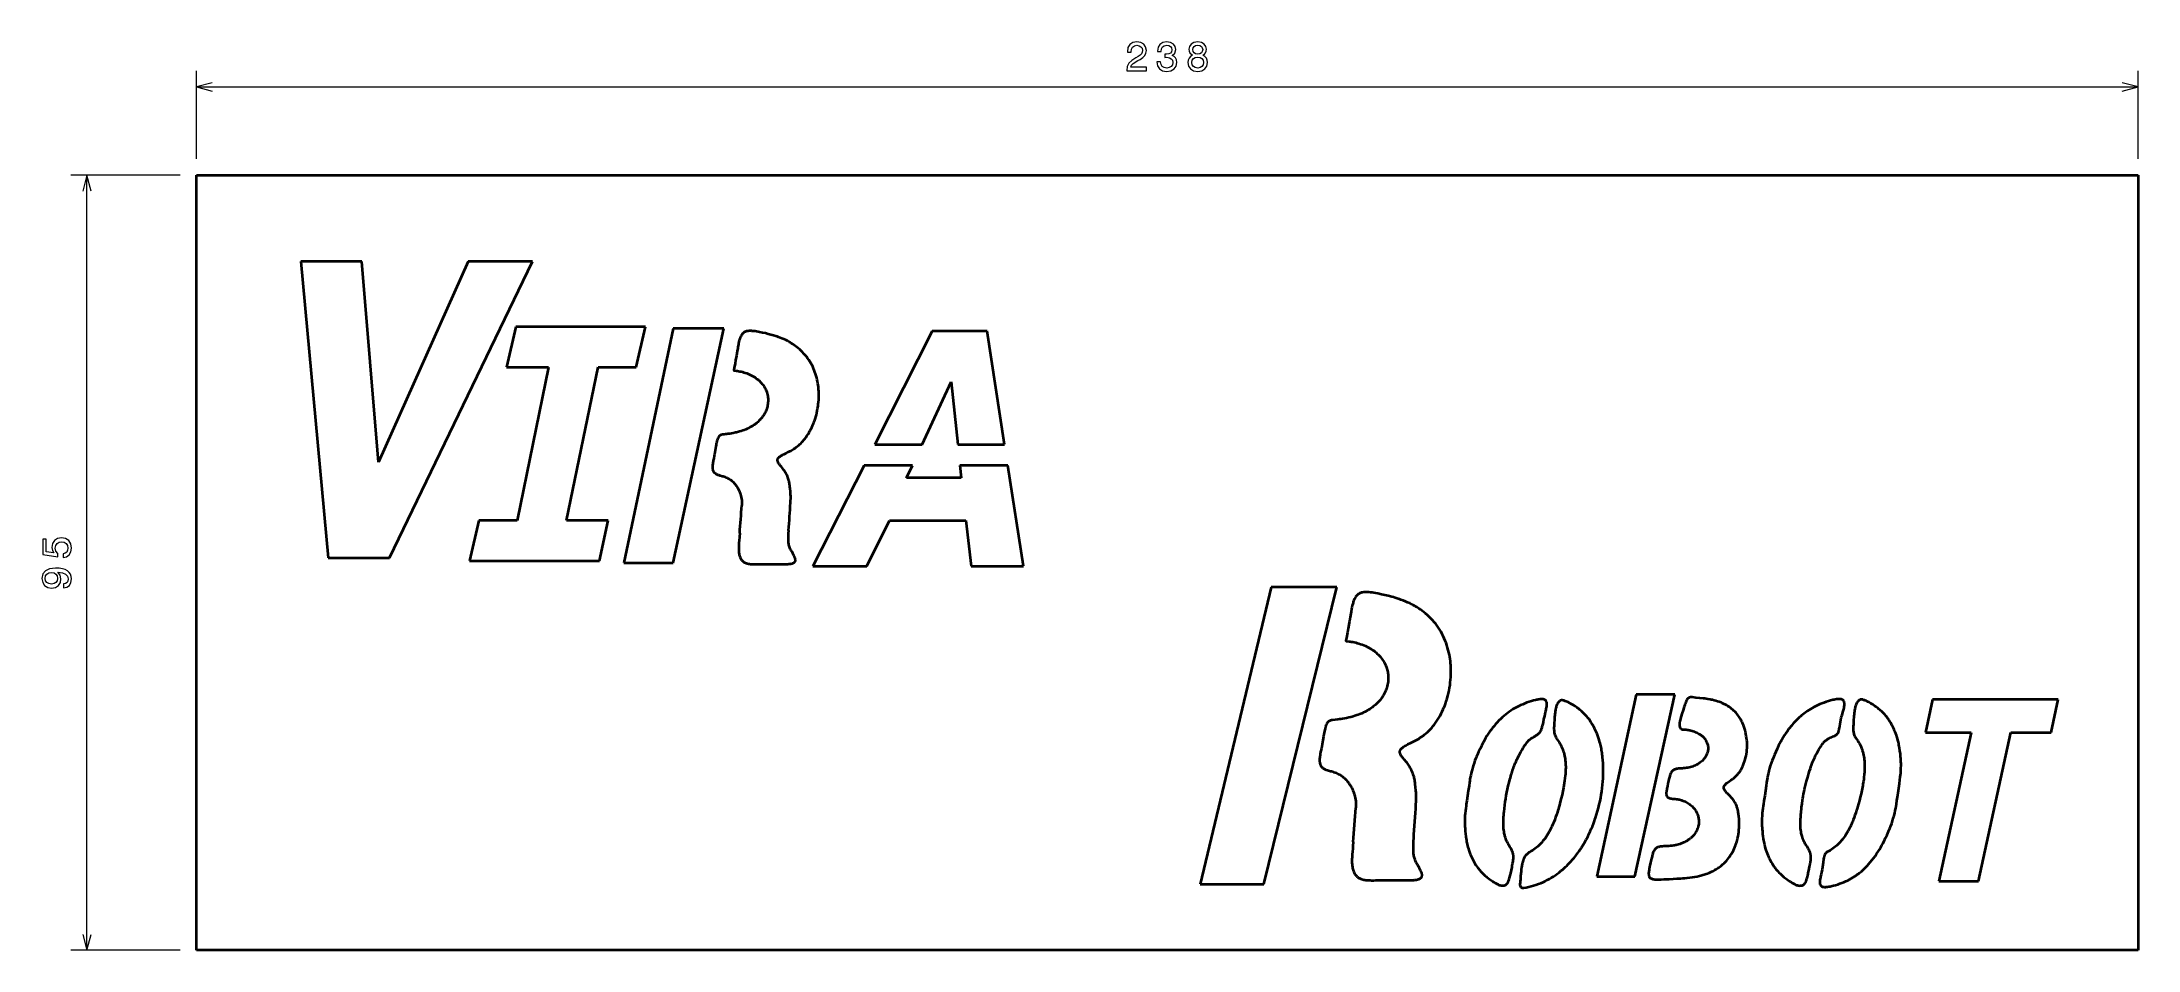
# Model space of a CAD drawing. Extents: x 11 to 268, y 58 to 169.
import ezdxf

# ---------------------------------------------------------------- set-up
doc = ezdxf.new("R2010")
doc.units = 0

msp = doc.modelspace()

# ---------------------------------------------------------------- linework, layer by layer
at = {"color": 7, "lineweight": 13, "ltscale": 0.270795}
for p, q in [((29.5, 154.5), (29.5, 165.33)), ((267.5, 154.5), (267.5, 165.33))]:
    msp.add_line(p, q, dxfattribs=at)
at = {"color": 7, "lineweight": 13}
for p, q in [((29.5, 163.33), (267.5, 163.33)), ((16.09, 57.5), (16.09, 152.5))]:
    msp.add_line(p, q, dxfattribs=at)
at = {"color": 7, "lineweight": 13, "ltscale": 0.335227}
for p, q in [((27.5, 152.5), (14.09, 152.5)), ((27.5, 57.5), (14.09, 57.5))]:
    msp.add_line(p, q, dxfattribs=at)
at = {"color": 7, "lineweight": 35}
for p, q in [((29.5, 152.5), (267.5, 152.5)), ((29.5, 57.5), (29.5, 152.5)), ((267.5, 152.5), (267.5, 57.5)), ((42.3, 141.92), (45.65, 105.58)), ((51.83, 117.31), (49.79, 141.92)), ((62.83, 141.92), (51.83, 117.31)), ((53.19, 105.58), (70.69, 141.92)), ((87.94, 133.7), (81.9, 104.99)), ((87.94, 104.99), (94.16, 133.7)), ((161.23, 102.02), (152.55, 65.6)), ((160.36, 65.6), (169.28, 102.02)), ((205.99, 88.85), (201.17, 66.53)), ((205.82, 66.53), (210.71, 88.85)), ((267.5, 57.5), (29.5, 57.5))]:
    msp.add_line(p, q, dxfattribs=at)
at = {"color": 7, "lineweight": 35, "ltscale": 0.187236}
msp.add_line((49.79, 141.92), (42.3, 141.92), dxfattribs=at)
at = {"color": 7, "lineweight": 35, "ltscale": 0.196401}
msp.add_line((70.69, 141.92), (62.83, 141.92), dxfattribs=at)
at = {"color": 7, "lineweight": 35, "ltscale": 0.127189}
for p, q in [((68.64, 133.93), (67.52, 128.96)), ((79.97, 110.18), (74.88, 110.18))]:
    msp.add_line(p, q, dxfattribs=at)
at = {"color": 7, "lineweight": 35, "ltscale": 0.39811}
msp.add_line((84.56, 133.93), (68.64, 133.93), dxfattribs=at)
at = {"color": 7, "lineweight": 35, "ltscale": 0.12742}
for p, q in [((83.4, 128.96), (84.56, 133.93)), ((64.13, 110.18), (62.97, 105.22))]:
    msp.add_line(p, q, dxfattribs=at)
at = {"color": 7, "lineweight": 35, "ltscale": 0.155519}
msp.add_line((94.16, 133.7), (87.94, 133.7), dxfattribs=at)
at = {"color": 7, "lineweight": 35, "ltscale": 0.389493}
msp.add_line((119.7, 133.39), (112.64, 119.5), dxfattribs=at)
at = {"color": 7, "lineweight": 35, "ltscale": 0.16855}
msp.add_line((126.44, 133.39), (119.7, 133.39), dxfattribs=at)
at = {"color": 7, "lineweight": 35, "ltscale": 0.351339}
msp.add_line((128.57, 119.5), (126.44, 133.39), dxfattribs=at)
at = {"color": 7, "lineweight": 35, "ltscale": 0.128222}
msp.add_line((67.52, 128.96), (72.65, 128.96), dxfattribs=at)
at = {"color": 7, "lineweight": 35, "ltscale": 0.479208}
for p, q in [((72.65, 128.96), (68.8, 110.18)), ((74.88, 110.18), (78.73, 128.96))]:
    msp.add_line(p, q, dxfattribs=at)
at = {"color": 7, "lineweight": 35, "ltscale": 0.116847}
msp.add_line((78.73, 128.96), (83.4, 128.96), dxfattribs=at)
at = {"color": 7, "lineweight": 35, "ltscale": 0.211773}
msp.add_line((118.45, 119.5), (122.01, 127.18), dxfattribs=at)
at = {"color": 7, "lineweight": 35, "ltscale": 0.193224}
msp.add_line((122.01, 127.18), (122.82, 119.5), dxfattribs=at)
at = {"color": 7, "lineweight": 35, "ltscale": 0.14528}
msp.add_line((112.64, 119.5), (118.45, 119.5), dxfattribs=at)
at = {"color": 7, "lineweight": 35, "ltscale": 0.143726}
msp.add_line((122.82, 119.5), (128.57, 119.5), dxfattribs=at)
at = {"color": 7, "lineweight": 35, "ltscale": 0.346991}
msp.add_line((111.34, 116.93), (105.06, 104.56), dxfattribs=at)
at = {"color": 7, "lineweight": 35, "ltscale": 0.148147}
msp.add_line((117.27, 116.93), (111.34, 116.93), dxfattribs=at)
at = {"color": 7, "lineweight": 35, "ltscale": 0.042378}
msp.add_line((116.55, 115.4), (117.27, 116.93), dxfattribs=at)
at = {"color": 7, "lineweight": 35, "ltscale": 0.038666}
msp.add_line((123.09, 116.93), (123.26, 115.4), dxfattribs=at)
at = {"color": 7, "lineweight": 35, "ltscale": 0.146819}
msp.add_line((128.97, 116.93), (123.09, 116.93), dxfattribs=at)
at = {"color": 7, "lineweight": 35, "ltscale": 0.313}
msp.add_line((130.87, 104.56), (128.97, 116.93), dxfattribs=at)
at = {"color": 7, "lineweight": 35, "ltscale": 0.167517}
msp.add_line((123.26, 115.4), (116.55, 115.4), dxfattribs=at)
at = {"color": 7, "lineweight": 35, "ltscale": 0.116848}
msp.add_line((68.8, 110.18), (64.13, 110.18), dxfattribs=at)
at = {"color": 7, "lineweight": 35, "ltscale": 0.126966}
msp.add_line((78.89, 105.22), (79.97, 110.18), dxfattribs=at)
at = {"color": 7, "lineweight": 35, "ltscale": 0.156771}
msp.add_line((111.67, 104.56), (114.45, 110.18), dxfattribs=at)
at = {"color": 7, "lineweight": 35, "ltscale": 0.23473}
msp.add_line((114.45, 110.18), (123.83, 110.18), dxfattribs=at)
at = {"color": 7, "lineweight": 35, "ltscale": 0.141484}
msp.add_line((123.83, 110.18), (124.45, 104.56), dxfattribs=at)
at = {"color": 7, "lineweight": 35, "ltscale": 0.188545}
msp.add_line((45.65, 105.58), (53.19, 105.58), dxfattribs=at)
at = {"color": 7, "lineweight": 35, "ltscale": 0.398111}
msp.add_line((62.97, 105.22), (78.89, 105.22), dxfattribs=at)
at = {"color": 7, "lineweight": 35, "ltscale": 0.150972}
msp.add_line((81.9, 104.99), (87.94, 104.99), dxfattribs=at)
at = {"color": 7, "lineweight": 35, "ltscale": 0.165448}
msp.add_line((105.06, 104.56), (111.67, 104.56), dxfattribs=at)
at = {"color": 7, "lineweight": 35, "ltscale": 0.160278}
msp.add_line((124.45, 104.56), (130.87, 104.56), dxfattribs=at)
at = {"color": 7, "lineweight": 35, "ltscale": 0.201303}
msp.add_line((169.28, 102.02), (161.23, 102.02), dxfattribs=at)
at = {"color": 7, "lineweight": 35, "ltscale": 0.117992}
msp.add_line((210.71, 88.85), (205.99, 88.85), dxfattribs=at)
at = {"color": 7, "lineweight": 35, "ltscale": 0.103487}
for p, q in [((242.32, 88.24), (241.45, 84.19)), ((256.84, 84.19), (257.71, 88.24))]:
    msp.add_line(p, q, dxfattribs=at)
at = {"color": 7, "lineweight": 35, "ltscale": 0.384682}
msp.add_line((257.71, 88.24), (242.32, 88.24), dxfattribs=at)
at = {"color": 7, "lineweight": 35, "ltscale": 0.139738}
msp.add_line((241.45, 84.19), (247.04, 84.19), dxfattribs=at)
at = {"color": 7, "lineweight": 35, "ltscale": 0.466899}
for p, q in [((247.04, 84.19), (243.06, 65.95)), ((247.94, 65.95), (251.92, 84.19))]:
    msp.add_line(p, q, dxfattribs=at)
at = {"color": 7, "lineweight": 35, "ltscale": 0.122874}
msp.add_line((251.92, 84.19), (256.84, 84.19), dxfattribs=at)
at = {"color": 7, "lineweight": 35, "ltscale": 0.19542}
msp.add_line((152.55, 65.6), (160.36, 65.6), dxfattribs=at)
at = {"color": 7, "lineweight": 35, "ltscale": 0.116292}
msp.add_line((201.17, 66.53), (205.82, 66.53), dxfattribs=at)
at = {"color": 7, "lineweight": 35, "ltscale": 0.122069}
msp.add_line((243.06, 65.95), (247.94, 65.95), dxfattribs=at)
at = {"color": 7, "lineweight": 13}
for points in [[(143.53, 165.33), (145.94, 165.33), (145.94, 165.77), (144.04, 165.77), (144.14, 166), (144.33, 166.2), (144.89, 166.56), (145.18, 166.71), (145.52, 166.93), (145.75, 167.18), (145.89, 167.48), (145.94, 167.81), (145.85, 168.24), (145.62, 168.57), (145.25, 168.78), (144.78, 168.86), (144.3, 168.77), (143.93, 168.53), (143.69, 168.16), (143.61, 167.66), (143.61, 167.59), (144.07, 167.59), (144.07, 167.63), (144.12, 167.97), (144.25, 168.22), (144.47, 168.38), (144.76, 168.44), (145.05, 168.39), (145.27, 168.26), (145.41, 168.07), (145.46, 167.82), (145.42, 167.59), (145.33, 167.39), (145.17, 167.22), (144.95, 167.07), (144.65, 166.91), (144.15, 166.59), (143.81, 166.26), (143.6, 165.86), (143.53, 165.35)], [(147.23, 166.43), (147.23, 166.4), (147.31, 165.91), (147.55, 165.55), (147.92, 165.32), (148.41, 165.23), (148.94, 165.32), (149.33, 165.54), (149.58, 165.89), (149.68, 166.35), (149.63, 166.64), (149.52, 166.89), (149.34, 167.07), (149.1, 167.21), (149.43, 167.48), (149.54, 167.91), (149.47, 168.31), (149.25, 168.6), (148.9, 168.79), (148.41, 168.86), (147.96, 168.78), (147.61, 168.55), (147.39, 168.2), (147.31, 167.73), (147.31, 167.7), (147.76, 167.7), (147.8, 168.02), (147.93, 168.25), (148.14, 168.39), (148.44, 168.44), (148.7, 168.4), (148.89, 168.3), (149.01, 168.13), (149.05, 167.89), (149.01, 167.65), (148.89, 167.48), (148.68, 167.38), (148.39, 167.35), (148.19, 167.35), (148.19, 166.96), (148.44, 166.97), (148.76, 166.92), (148.99, 166.8), (149.14, 166.6), (149.19, 166.35), (149.13, 166.05), (148.98, 165.84), (148.75, 165.7), (148.44, 165.65), (148.13, 165.71), (147.89, 165.86), (147.75, 166.1), (147.69, 166.43)], [(151.61, 167.22), (151.35, 167.08), (151.18, 166.88), (151.07, 166.63), (151.03, 166.34), (151.11, 165.89), (151.34, 165.54), (151.72, 165.32), (152.24, 165.23), (152.75, 165.32), (153.12, 165.54), (153.36, 165.89), (153.44, 166.34), (153.4, 166.63), (153.3, 166.88), (153.11, 167.08), (152.86, 167.22), (153.06, 167.34), (153.2, 167.51), (153.29, 167.71), (153.32, 167.95), (153.24, 168.31), (153.03, 168.6), (152.68, 168.79), (152.24, 168.86), (151.78, 168.79), (151.44, 168.6), (151.22, 168.31), (151.15, 167.95), (151.17, 167.71), (151.26, 167.51)], [(151.63, 167.91), (151.67, 168.14), (151.79, 168.31), (151.98, 168.41), (152.24, 168.45), (152.49, 168.41), (152.68, 168.31), (152.8, 168.14), (152.85, 167.91), (152.8, 167.69), (152.68, 167.51), (152.49, 167.39), (152.24, 167.36), (151.98, 167.4), (151.79, 167.51), (151.67, 167.69)], [(151.51, 166.35), (151.56, 166.61), (151.71, 166.81), (151.93, 166.95), (152.24, 166.99), (152.53, 166.95), (152.76, 166.81), (152.91, 166.61), (152.96, 166.35), (152.91, 166.06), (152.76, 165.84), (152.53, 165.7), (152.24, 165.65), (151.93, 165.7), (151.71, 165.84), (151.56, 166.06)], [(13.18, 105.62), (13.59, 105.73), (13.91, 105.98), (14.12, 106.34), (14.19, 106.8), (14.1, 107.31), (13.85, 107.71), (13.46, 107.96), (12.96, 108.06), (12.49, 107.97), (12.12, 107.73), (11.88, 107.35), (11.8, 106.86), (11.86, 106.48), (12.02, 106.19), (11.08, 106.33), (11.08, 107.87), (10.67, 107.87), (10.67, 106), (12.52, 105.72), (12.52, 106.12), (12.29, 106.41), (12.2, 106.79), (12.26, 107.11), (12.42, 107.36), (12.66, 107.51), (12.98, 107.57), (13.3, 107.51), (13.55, 107.35), (13.7, 107.11), (13.76, 106.79), (13.72, 106.52), (13.61, 106.31), (13.43, 106.16), (13.18, 106.09)], [(13.22, 101.92), (13.62, 102), (13.93, 102.21), (14.12, 102.56), (14.19, 103.01), (14.16, 103.31), (14.07, 103.58), (13.91, 103.8), (13.69, 103.99), (13.41, 104.15), (13.07, 104.26), (12.67, 104.32), (12.22, 104.35), (11.51, 104.26), (10.99, 104.01), (10.68, 103.62), (10.57, 103.08), (10.66, 102.59), (10.9, 102.21), (11.27, 101.97), (11.74, 101.89), (12.22, 101.97), (12.59, 102.21), (12.83, 102.56), (12.9, 103.01), (12.8, 103.49), (12.51, 103.84), (13.07, 103.76), (13.47, 103.6), (13.71, 103.35), (13.78, 103.02), (13.75, 102.75), (13.64, 102.56), (13.46, 102.44), (13.22, 102.39)], [(11.74, 102.38), (11.42, 102.43), (11.18, 102.57), (11.02, 102.79), (10.96, 103.08), (11.02, 103.38), (11.18, 103.61), (11.42, 103.75), (11.73, 103.8), (12.05, 103.75), (12.29, 103.61), (12.43, 103.37), (12.48, 103.07), (12.43, 102.79), (12.29, 102.57), (12.05, 102.43)]]:
    msp.add_lwpolyline(points, close=True, dxfattribs=at)
for points in [[(31.43, 163.85), (29.5, 163.33), (31.43, 162.81)], [(265.57, 162.81), (267.5, 163.33), (265.57, 163.85)], [(16.61, 150.57), (16.09, 152.5), (15.57, 150.57)], [(15.57, 59.43), (16.09, 57.5), (16.61, 59.43)]]:
    msp.add_lwpolyline(points, dxfattribs=at)
at = {"color": 7, "lineweight": 35}
for points in [[(102.32, 113.71), (102.28, 114.1), (102.26, 114.3), (102.24, 114.47), (102.21, 114.64), (102.19, 114.76), (102.17, 114.88), (102.15, 114.98), (102.13, 115.08), (102.09, 115.2), (102.05, 115.33), (102.01, 115.45), (101.96, 115.59), (101.9, 115.73), (101.83, 115.86), (101.76, 115.99), (101.7, 116.09), (101.63, 116.19), (101.58, 116.28), (101.52, 116.36), (101.43, 116.47), (101.35, 116.58), (101.2, 116.76), (101.05, 116.93), (100.96, 117.05), (100.92, 117.11), (100.87, 117.18), (100.82, 117.25), (100.79, 117.33), (100.76, 117.4), (100.75, 117.44), (100.74, 117.48), (100.73, 117.51), (100.73, 117.55), (100.73, 117.59), (100.74, 117.64), (100.75, 117.68), (100.76, 117.72), (100.78, 117.76), (100.81, 117.81), (100.83, 117.84), (100.85, 117.87), (100.9, 117.93), (100.97, 117.98), (101.04, 118.04), (101.12, 118.1), (101.21, 118.15), (101.3, 118.2), (101.4, 118.26), (101.53, 118.32), (101.8, 118.45), (102.08, 118.59), (102.22, 118.66), (102.35, 118.73), (102.47, 118.8), (102.6, 118.87), (102.72, 118.95), (102.88, 119.05), (103.03, 119.16), (103.18, 119.28), (103.34, 119.4), (103.48, 119.53), (103.62, 119.67), (103.76, 119.81), (103.89, 119.96), (103.97, 120.05), (104.04, 120.15), (104.12, 120.24), (104.19, 120.35), (104.34, 120.55), (104.47, 120.75), (104.59, 120.95), (104.71, 121.16), (104.82, 121.37), (104.93, 121.58), (105.03, 121.8), (105.1, 121.97), (105.17, 122.15), (105.24, 122.33), (105.29, 122.46), (105.33, 122.6), (105.37, 122.74), (105.41, 122.88), (105.49, 123.13), (105.55, 123.39), (105.61, 123.66), (105.65, 123.92), (105.7, 124.18), (105.73, 124.45), (105.76, 124.71), (105.78, 124.98), (105.79, 125.25), (105.8, 125.52), (105.79, 125.79), (105.79, 125.93), (105.78, 126.07), (105.77, 126.21), (105.76, 126.35), (105.74, 126.57), (105.71, 126.78), (105.68, 126.99), (105.64, 127.2), (105.59, 127.44), (105.53, 127.67), (105.47, 127.91), (105.4, 128.14), (105.32, 128.37), (105.23, 128.6), (105.14, 128.83), (105.04, 129.04), (104.93, 129.26), (104.81, 129.47), (104.69, 129.68), (104.56, 129.88), (104.42, 130.07), (104.28, 130.27), (104.13, 130.45), (103.97, 130.63), (103.81, 130.81), (103.64, 130.98), (103.46, 131.14), (103.28, 131.3), (103.11, 131.44), (102.94, 131.57), (102.77, 131.69), (102.59, 131.81), (102.41, 131.92), (102.29, 131.99), (102.18, 132.06), (102.06, 132.12), (101.94, 132.19), (101.7, 132.31), (101.49, 132.41), (101.27, 132.5), (101.06, 132.59), (100.84, 132.67), (100.69, 132.72), (100.54, 132.77), (100.25, 132.86), (100.08, 132.91), (99.92, 132.96), (99.58, 133.04), (99.24, 133.13), (98.89, 133.2), (98.54, 133.27), (98.34, 133.31), (98.14, 133.34), (97.98, 133.37), (97.81, 133.39), (97.63, 133.41), (97.55, 133.42), (97.46, 133.42), (97.35, 133.42), (97.24, 133.42), (97.13, 133.41), (97.03, 133.39), (96.93, 133.37), (96.84, 133.34), (96.75, 133.31), (96.71, 133.29), (96.66, 133.26), (96.62, 133.24), (96.59, 133.21), (96.52, 133.16), (96.45, 133.1), (96.39, 133.03), (96.34, 132.95), (96.3, 132.91), (96.28, 132.86), (96.22, 132.75), (96.17, 132.64), (96.14, 132.55), (96.11, 132.47), (96.08, 132.37), (96.05, 132.27), (96, 132.09), (95.96, 131.9), (95.93, 131.75), (95.88, 131.47), (95.85, 131.29), (95.79, 130.94), (95.7, 130.36), (95.6, 129.82), (95.52, 129.42), (95.42, 128.89), (95.37, 128.62)], [(95.48, 128.56), (95.7, 128.53), (95.82, 128.51), (95.93, 128.49), (96.1, 128.46), (96.26, 128.43), (96.43, 128.39), (96.59, 128.34), (96.77, 128.29), (96.95, 128.22), (97.12, 128.16), (97.29, 128.08), (97.46, 128), (97.63, 127.92), (97.79, 127.83), (97.94, 127.73), (98.09, 127.63), (98.24, 127.52), (98.31, 127.46), (98.38, 127.41), (98.45, 127.35), (98.51, 127.29), (98.62, 127.18), (98.72, 127.07), (98.82, 126.95), (98.92, 126.84), (99.01, 126.71), (99.09, 126.59), (99.16, 126.46), (99.24, 126.32), (99.31, 126.18), (99.37, 126.03), (99.42, 125.89), (99.46, 125.74), (99.5, 125.58), (99.53, 125.43), (99.55, 125.27), (99.57, 125.12), (99.57, 124.96), (99.57, 124.8), (99.56, 124.65), (99.55, 124.49), (99.52, 124.33), (99.49, 124.17), (99.45, 124.03), (99.41, 123.89), (99.36, 123.74), (99.3, 123.6), (99.24, 123.46), (99.17, 123.33), (99.1, 123.19), (99.02, 123.06), (98.95, 122.97), (98.89, 122.87), (98.81, 122.78), (98.76, 122.71), (98.7, 122.64), (98.64, 122.57), (98.58, 122.5), (98.46, 122.38), (98.33, 122.25), (98.19, 122.14), (98.11, 122.08), (98.04, 122.02), (97.96, 121.96), (97.88, 121.9), (97.72, 121.79), (97.55, 121.69), (97.38, 121.6), (97.2, 121.51), (97.02, 121.42), (96.84, 121.34), (96.65, 121.27), (96.46, 121.2), (96.27, 121.14), (96.08, 121.08), (95.96, 121.05), (95.83, 121.01), (95.7, 120.98), (95.56, 120.95), (95.3, 120.89), (95.08, 120.85), (94.87, 120.82), (94.66, 120.79), (94.5, 120.77), (94.35, 120.75), (94.19, 120.73), (94.03, 120.72)], [(95.37, 128.62), (95.37, 128.6), (95.37, 128.59), (95.38, 128.58), (95.39, 128.57), (95.41, 128.57), (95.43, 128.56), (95.48, 128.56)], [(94.03, 120.72), (93.96, 120.71), (93.89, 120.69), (93.82, 120.67), (93.76, 120.65), (93.71, 120.62), (93.67, 120.59), (93.63, 120.56), (93.59, 120.53), (93.57, 120.5), (93.54, 120.47), (93.52, 120.44), (93.49, 120.4), (93.47, 120.36), (93.45, 120.32), (93.41, 120.23), (93.37, 120.13), (93.34, 120.04), (93.31, 119.93), (93.29, 119.83), (93.26, 119.72), (93.23, 119.56), (93.22, 119.46), (93.18, 119.25), (93.1, 118.76), (93.01, 118.28), (92.97, 118.11), (92.91, 117.79), (92.86, 117.53), (92.84, 117.41), (92.81, 117.27), (92.79, 117.14), (92.78, 117.02), (92.76, 116.87), (92.76, 116.8), (92.76, 116.72), (92.76, 116.66), (92.76, 116.59), (92.77, 116.51), (92.78, 116.43), (92.8, 116.35), (92.83, 116.28), (92.86, 116.21), (92.88, 116.18), (92.9, 116.15), (92.92, 116.12), (92.94, 116.09), (92.97, 116.06), (93, 116.04), (93.04, 115.99), (93.09, 115.96), (93.15, 115.92), (93.23, 115.87), (93.33, 115.83), (93.42, 115.78), (93.5, 115.76), (93.58, 115.73), (93.66, 115.7), (93.75, 115.68), (93.93, 115.63)], [(93.93, 115.63), (94.07, 115.6), (94.2, 115.56), (94.33, 115.51), (94.45, 115.46), (94.58, 115.4), (94.7, 115.34), (94.81, 115.27), (94.92, 115.19), (94.98, 115.15), (95.05, 115.1), (95.16, 115.01), (95.28, 114.9), (95.39, 114.79), (95.49, 114.68), (95.59, 114.56), (95.65, 114.47), (95.72, 114.38), (95.78, 114.28), (95.83, 114.21), (95.87, 114.14), (95.95, 113.99), (96.02, 113.83), (96.09, 113.68), (96.15, 113.52), (96.2, 113.35), (96.25, 113.19), (96.29, 113.02), (96.32, 112.85), (96.34, 112.68)], [(102.33, 112.35), (102.34, 112.62), (102.35, 112.89), (102.35, 113.03), (102.35, 113.17), (102.34, 113.35), (102.33, 113.53), (102.32, 113.71)], [(96.34, 112.68), (96.35, 112.57), (96.36, 112.46), (96.36, 112.37), (96.36, 112.28), (96.35, 112.15), (96.34, 112.02)], [(96.1, 108.63), (96.06, 108.16), (96.02, 107.68), (96, 107.45), (95.99, 107.33), (95.98, 107.15), (95.97, 106.93), (95.97, 106.83), (95.97, 106.72), (95.97, 106.61), (95.97, 106.51), (95.98, 106.42), (95.99, 106.32), (96, 106.2), (96.02, 106.07), (96.05, 105.95), (96.08, 105.85), (96.11, 105.74), (96.15, 105.65), (96.19, 105.56), (96.24, 105.47), (96.28, 105.4), (96.33, 105.33), (96.38, 105.27), (96.44, 105.21), (96.5, 105.16), (96.55, 105.12), (96.61, 105.08), (96.67, 105.04), (96.71, 105.02), (96.76, 105), (96.8, 104.98), (96.85, 104.96), (96.91, 104.94), (96.96, 104.92), (97.07, 104.89), (97.18, 104.87), (97.3, 104.85), (97.42, 104.84), (97.55, 104.83), (97.65, 104.82), (97.76, 104.82), (97.91, 104.81), (98.06, 104.81), (98.36, 104.82), (98.66, 104.82), (98.96, 104.83), (99.43, 104.84), (99.9, 104.84), (100.21, 104.84), (100.42, 104.84), (100.84, 104.83), (101.26, 104.82), (101.46, 104.82), (101.61, 104.82), (101.75, 104.83), (101.88, 104.83), (102, 104.84), (102.12, 104.85), (102.24, 104.86), (102.35, 104.87), (102.45, 104.89), (102.54, 104.92), (102.59, 104.93), (102.63, 104.95), (102.68, 104.97), (102.73, 104.99), (102.77, 105.02), (102.82, 105.05), (102.85, 105.09), (102.88, 105.12), (102.9, 105.17), (102.92, 105.21), (102.92, 105.25), (102.93, 105.29), (102.93, 105.34), (102.93, 105.37), (102.92, 105.41), (102.91, 105.46), (102.9, 105.51), (102.88, 105.56), (102.86, 105.62), (102.83, 105.68), (102.8, 105.75), (102.74, 105.87), (102.69, 105.96), (102.59, 106.15), (102.47, 106.36), (102.41, 106.48), (102.35, 106.6), (102.3, 106.71), (102.25, 106.82), (102.2, 106.94), (102.16, 107.06), (102.13, 107.18), (102.11, 107.31), (102.09, 107.43), (102.08, 107.55)], [(102.08, 107.55), (102.07, 107.79), (102.06, 108.02), (102.07, 108.25), (102.07, 108.43), (102.08, 108.6), (102.1, 108.96)], [(178.98, 77.04), (178.93, 77.53), (178.91, 77.78), (178.88, 77.99), (178.85, 78.2), (178.83, 78.34), (178.8, 78.49), (178.77, 78.61), (178.75, 78.73), (178.7, 78.89), (178.66, 79.04), (178.6, 79.2), (178.54, 79.37), (178.46, 79.53), (178.38, 79.7), (178.29, 79.86), (178.22, 79.99), (178.14, 80.11), (178.06, 80.22), (177.99, 80.32), (177.89, 80.46), (177.78, 80.59), (177.6, 80.81), (177.42, 81.02), (177.3, 81.17), (177.25, 81.24), (177.19, 81.33), (177.14, 81.42), (177.09, 81.52), (177.05, 81.61), (177.04, 81.65), (177.03, 81.7), (177.03, 81.74), (177.02, 81.78), (177.02, 81.84), (177.03, 81.89), (177.04, 81.95), (177.06, 82), (177.08, 82.05), (177.11, 82.1), (177.14, 82.14), (177.17, 82.18), (177.24, 82.25), (177.32, 82.32), (177.4, 82.39), (177.5, 82.46), (177.61, 82.53), (177.73, 82.59), (177.85, 82.66), (178.01, 82.74), (178.34, 82.9), (178.68, 83.07), (178.86, 83.16), (179.02, 83.25), (179.18, 83.33), (179.33, 83.42), (179.48, 83.52), (179.68, 83.64), (179.87, 83.78), (180.05, 83.92), (180.24, 84.08), (180.42, 84.24), (180.6, 84.41), (180.76, 84.58), (180.92, 84.77), (181.02, 84.88), (181.11, 84.99), (181.21, 85.12), (181.3, 85.24), (181.47, 85.49), (181.64, 85.73), (181.79, 85.99), (181.94, 86.24), (182.08, 86.5), (182.21, 86.77), (182.33, 87.04), (182.42, 87.25), (182.51, 87.47), (182.59, 87.69), (182.65, 87.86), (182.7, 88.02), (182.76, 88.19), (182.81, 88.37), (182.89, 88.68), (182.97, 89.01), (183.04, 89.33), (183.1, 89.65), (183.16, 89.98), (183.2, 90.31), (183.23, 90.64), (183.26, 90.97), (183.27, 91.3), (183.28, 91.63), (183.27, 91.96), (183.27, 92.13), (183.26, 92.31), (183.25, 92.49), (183.23, 92.66), (183.21, 92.92), (183.17, 93.18), (183.13, 93.44), (183.09, 93.7), (183.02, 94), (182.95, 94.29), (182.87, 94.58), (182.78, 94.87), (182.69, 95.16), (182.58, 95.44), (182.46, 95.71), (182.34, 95.98), (182.21, 96.25), (182.06, 96.51), (181.91, 96.76), (181.75, 97.01), (181.58, 97.26), (181.41, 97.49), (181.22, 97.72), (181.03, 97.95), (180.82, 98.17), (180.61, 98.37), (180.4, 98.58), (180.17, 98.77), (179.97, 98.94), (179.75, 99.1), (179.54, 99.25), (179.32, 99.4), (179.09, 99.54), (178.95, 99.63), (178.81, 99.71), (178.66, 99.79), (178.52, 99.87), (178.22, 100.02), (177.96, 100.14), (177.69, 100.25), (177.42, 100.36), (177.15, 100.46), (176.97, 100.52), (176.79, 100.59), (176.42, 100.7), (176.22, 100.76), (176.02, 100.82), (175.6, 100.92), (175.18, 101.03), (174.75, 101.12), (174.32, 101.21), (174.07, 101.25), (173.83, 101.3), (173.62, 101.33), (173.42, 101.36), (173.2, 101.38), (173.09, 101.38), (172.98, 101.39), (172.84, 101.39), (172.71, 101.39), (172.58, 101.37), (172.45, 101.36), (172.33, 101.33), (172.21, 101.29), (172.1, 101.25), (172.05, 101.22), (172, 101.2), (171.95, 101.17), (171.9, 101.13), (171.82, 101.07), (171.74, 100.99), (171.66, 100.91), (171.59, 100.81), (171.56, 100.75), (171.52, 100.69), (171.45, 100.56), (171.39, 100.42), (171.35, 100.32), (171.31, 100.21), (171.28, 100.09), (171.24, 99.97), (171.18, 99.74), (171.13, 99.51), (171.1, 99.33), (171.03, 98.97), (171, 98.76), (170.92, 98.32), (170.85, 97.84), (170.81, 97.61), (170.69, 96.94), (170.59, 96.45), (170.46, 95.79), (170.4, 95.46)], [(170.53, 95.38), (170.79, 95.35), (170.91, 95.33), (171.04, 95.31), (171.23, 95.28), (171.42, 95.24), (171.6, 95.2), (171.79, 95.15), (172, 95.09), (172.2, 95.02), (172.41, 94.95), (172.61, 94.87), (172.8, 94.79), (173, 94.69), (173.19, 94.6), (173.37, 94.49), (173.55, 94.38), (173.64, 94.33), (173.72, 94.27), (173.85, 94.18), (173.97, 94.08), (174.09, 93.98), (174.2, 93.88), (174.34, 93.76), (174.46, 93.63), (174.58, 93.5), (174.69, 93.37), (174.8, 93.23), (174.9, 93.09), (175, 92.94), (175.09, 92.8), (175.17, 92.64), (175.21, 92.56), (175.25, 92.48), (175.29, 92.37), (175.34, 92.26), (175.38, 92.15), (175.42, 92.01), (175.46, 91.87), (175.5, 91.73), (175.53, 91.58), (175.55, 91.44), (175.57, 91.29), (175.58, 91.2), (175.58, 91.11), (175.59, 90.94), (175.59, 90.76), (175.58, 90.58), (175.56, 90.4), (175.54, 90.23), (175.51, 90.05), (175.47, 89.88), (175.42, 89.71), (175.37, 89.55), (175.31, 89.39), (175.24, 89.23), (175.17, 89.07), (175.1, 88.92), (175.01, 88.77), (174.92, 88.62), (174.83, 88.47), (174.75, 88.37), (174.67, 88.26), (174.59, 88.16), (174.53, 88.08), (174.46, 88.01), (174.39, 87.93), (174.33, 87.86), (174.18, 87.72), (174.04, 87.58), (173.88, 87.45), (173.75, 87.35), (173.62, 87.25), (173.48, 87.15), (173.34, 87.06), (173.25, 87), (173.15, 86.94), (173.05, 86.88), (172.95, 86.83), (172.75, 86.72), (172.55, 86.62), (172.34, 86.52), (172.12, 86.44), (171.92, 86.36), (171.72, 86.29), (171.51, 86.22), (171.3, 86.16), (171.16, 86.12), (171.02, 86.08), (170.74, 86.01), (170.46, 85.95), (170.23, 85.9), (170, 85.86), (169.77, 85.82), (169.6, 85.8), (169.43, 85.77), (169.09, 85.73), (168.74, 85.7)], [(170.4, 95.46), (170.4, 95.45), (170.4, 95.43), (170.41, 95.42), (170.42, 95.41), (170.43, 95.4), (170.44, 95.4), (170.45, 95.39), (170.48, 95.39), (170.53, 95.38)], [(193, 83.38), (193.09, 83.45), (193.16, 83.49), (193.3, 83.57), (193.45, 83.66), (193.61, 83.75), (193.7, 83.81), (193.78, 83.86), (193.85, 83.91), (193.92, 83.96), (193.99, 84.02), (194.06, 84.09), (194.11, 84.14), (194.16, 84.2), (194.2, 84.27), (194.23, 84.32), (194.26, 84.36), (194.29, 84.42), (194.32, 84.47), (194.36, 84.55), (194.39, 84.63), (194.42, 84.72), (194.45, 84.81), (194.47, 84.9), (194.5, 84.99), (194.54, 85.14), (194.56, 85.23), (194.6, 85.44), (194.68, 85.81), (194.77, 86.19), (194.88, 86.7), (194.93, 86.95), (194.96, 87.1), (194.99, 87.26), (195.01, 87.36), (195.02, 87.47), (195.02, 87.54), (195.03, 87.62), (195.03, 87.67), (195.03, 87.73), (195.02, 87.81), (195.01, 87.88), (195, 87.92), (194.99, 87.95), (194.96, 88), (194.94, 88.05), (194.9, 88.09), (194.87, 88.13), (194.82, 88.16), (194.77, 88.19), (194.72, 88.21), (194.68, 88.23), (194.64, 88.24), (194.6, 88.25), (194.55, 88.25), (194.45, 88.26), (194.39, 88.26), (194.33, 88.26), (194.2, 88.25), (194.06, 88.23), (193.96, 88.22), (193.86, 88.2), (193.75, 88.18), (193.63, 88.15), (193.4, 88.09), (193.26, 88.06), (193.13, 88.01), (192.85, 87.93), (192.58, 87.84), (192.32, 87.74), (192.07, 87.63), (191.82, 87.53), (191.58, 87.41), (191.34, 87.29), (191.11, 87.16), (190.88, 87.03), (190.65, 86.88), (190.43, 86.73), (190.22, 86.57), (190, 86.4), (189.79, 86.23), (189.59, 86.05), (189.48, 85.95), (189.37, 85.85), (189.16, 85.64), (188.95, 85.42), (188.75, 85.2), (188.56, 84.97), (188.37, 84.74), (188.19, 84.5), (188.02, 84.26), (187.85, 84.01), (187.69, 83.76), (187.53, 83.5), (187.38, 83.25), (187.26, 83.01), (187.13, 82.78), (187.01, 82.54), (186.92, 82.36), (186.84, 82.18), (186.66, 81.81), (186.58, 81.61), (186.49, 81.41), (186.42, 81.22), (186.34, 81.04), (186.22, 80.73), (186.11, 80.41), (186.01, 80.1), (185.96, 79.94), (185.91, 79.77), (185.87, 79.62), (185.82, 79.46), (185.76, 79.19), (185.7, 78.92), (185.65, 78.65), (185.61, 78.45), (185.58, 78.25), (185.55, 78.04), (185.49, 77.63), (185.4, 77.02), (185.31, 76.41), (185.22, 75.8), (185.16, 75.39), (185.13, 75.18), (185.08, 74.88), (185.05, 74.57), (185.01, 74.26), (184.99, 73.96), (184.98, 73.8), (184.97, 73.64), (184.97, 73.49), (184.97, 73.34), (184.97, 73.19), (184.97, 73.04), (184.97, 72.87), (184.98, 72.71), (185, 72.39), (185.03, 72.07), (185.06, 71.76), (185.1, 71.44), (185.15, 71.13), (185.17, 70.96), (185.2, 70.79), (185.23, 70.64), (185.26, 70.5), (185.3, 70.3), (185.36, 70.1), (185.41, 69.9), (185.45, 69.77), (185.5, 69.65), (185.54, 69.52), (185.59, 69.4), (185.63, 69.28), (185.68, 69.16), (185.79, 68.92), (185.91, 68.68), (186.03, 68.44), (186.12, 68.28), (186.22, 68.12)], [(192.2, 65.13), (192.5, 65.18), (192.81, 65.25), (193.11, 65.33), (193.41, 65.41), (193.7, 65.51), (193.99, 65.61), (194.28, 65.72), (194.56, 65.84), (194.84, 65.97), (195.11, 66.11), (195.36, 66.25), (195.6, 66.39), (195.84, 66.54), (196.08, 66.7), (196.31, 66.86), (196.54, 67.03), (196.76, 67.2), (196.95, 67.36), (197.14, 67.53), (197.33, 67.7), (197.51, 67.87), (197.62, 67.99), (197.74, 68.11), (197.97, 68.35), (198.19, 68.6), (198.37, 68.82), (198.54, 69.03), (198.71, 69.25), (198.88, 69.48), (198.98, 69.63), (199.09, 69.78), (199.19, 69.93), (199.29, 70.09), (199.49, 70.41), (199.68, 70.73), (199.86, 71.06), (200.04, 71.4), (200.19, 71.71), (200.34, 72.03), (200.48, 72.35), (200.61, 72.67), (200.74, 73), (200.86, 73.33), (200.93, 73.53), (201, 73.73), (201.13, 74.14), (201.25, 74.54), (201.36, 74.96), (201.46, 75.35), (201.55, 75.75), (201.63, 76.15), (201.7, 76.55), (201.76, 76.95), (201.82, 77.35), (201.86, 77.75), (201.9, 78.16), (201.93, 78.56), (201.95, 78.96), (201.95, 79.33), (201.95, 79.69), (201.95, 80.06), (201.93, 80.42), (201.9, 80.78), (201.87, 81.14), (201.85, 81.32), (201.82, 81.5), (201.8, 81.67), (201.77, 81.85), (201.74, 82.03), (201.71, 82.2), (201.67, 82.37), (201.64, 82.54), (201.6, 82.7), (201.56, 82.86), (201.5, 83.08), (201.43, 83.29), (201.37, 83.51), (201.28, 83.76), (201.18, 84.01), (201.08, 84.25), (200.97, 84.49), (200.86, 84.73), (200.79, 84.86), (200.73, 84.98), (200.63, 85.14), (200.54, 85.3), (200.44, 85.46), (200.32, 85.63), (200.2, 85.8), (200.07, 85.96), (199.94, 86.13), (199.78, 86.3), (199.62, 86.48), (199.45, 86.65), (199.27, 86.81), (199.09, 86.96), (198.9, 87.11), (198.7, 87.26), (198.5, 87.4), (198.29, 87.53), (198.07, 87.65), (197.85, 87.77), (197.63, 87.89)], [(196.68, 88.09), (196.64, 88.06), (196.61, 88.04), (196.57, 88.01), (196.54, 87.98), (196.47, 87.91), (196.41, 87.84), (196.36, 87.77), (196.31, 87.68), (196.27, 87.59), (196.23, 87.49), (196.19, 87.39), (196.16, 87.29), (196.13, 87.18), (196.11, 87.1), (196.1, 87.02), (196.08, 86.92), (196.06, 86.81), (196.03, 86.6), (196.02, 86.45), (196, 86.31), (195.98, 86.11), (195.95, 85.72), (195.93, 85.33), (195.92, 85.14), (195.91, 84.96), (195.9, 84.78), (195.9, 84.67), (195.9, 84.56), (195.91, 84.46), (195.91, 84.36), (195.93, 84.24), (195.94, 84.12), (195.97, 84), (196, 83.9), (196.04, 83.8), (196.08, 83.71), (196.13, 83.61), (196.18, 83.51), (196.24, 83.42), (196.31, 83.32)], [(197.63, 87.89), (197.51, 87.94), (197.38, 88), (197.29, 88.03), (197.2, 88.07), (197.12, 88.1), (197.06, 88.11), (197.01, 88.12), (196.96, 88.13), (196.92, 88.14), (196.87, 88.14), (196.83, 88.14), (196.8, 88.14), (196.78, 88.13), (196.74, 88.12), (196.71, 88.11), (196.68, 88.09)], [(210, 70.25), (209.74, 70.24), (209.5, 70.23), (209.38, 70.23), (209.21, 70.22), (209.12, 70.21), (209.03, 70.2), (208.95, 70.19), (208.87, 70.18), (208.79, 70.16), (208.72, 70.14), (208.63, 70.11), (208.54, 70.07), (208.46, 70.02), (208.39, 69.97), (208.32, 69.91), (208.26, 69.84), (208.21, 69.76), (208.17, 69.7), (208.13, 69.63), (208.1, 69.57), (208.08, 69.5), (208.04, 69.41), (208.01, 69.32), (207.98, 69.21), (207.95, 69.1), (207.92, 68.98), (207.86, 68.74), (207.82, 68.57), (207.75, 68.23), (207.67, 67.87), (207.63, 67.7), (207.58, 67.44), (207.56, 67.31), (207.54, 67.19), (207.53, 67.07), (207.51, 66.94), (207.51, 66.87), (207.51, 66.81), (207.52, 66.73), (207.53, 66.66), (207.54, 66.59), (207.56, 66.52), (207.59, 66.47), (207.63, 66.42), (207.67, 66.37), (207.72, 66.33), (207.78, 66.29), (207.81, 66.27), (207.85, 66.26), (207.94, 66.23), (208.03, 66.2), (208.1, 66.19), (208.17, 66.18), (208.26, 66.17), (208.34, 66.16), (208.51, 66.15), (208.68, 66.15), (208.87, 66.15), (209.06, 66.16), (209.39, 66.18), (210.04, 66.21), (210.51, 66.24), (210.97, 66.26), (211.45, 66.29), (211.69, 66.31), (211.93, 66.32), (212.25, 66.36), (212.57, 66.39), (212.89, 66.44), (213.18, 66.48), (213.46, 66.54), (213.75, 66.6), (213.89, 66.63), (214.03, 66.67), (214.17, 66.71), (214.31, 66.75), (214.44, 66.8), (214.57, 66.84), (214.74, 66.91), (214.91, 66.97), (215.08, 67.05), (215.26, 67.14), (215.45, 67.23), (215.63, 67.33), (215.8, 67.43), (216.01, 67.57), (216.11, 67.64), (216.22, 67.71), (216.35, 67.81), (216.48, 67.91), (216.6, 68.02), (216.75, 68.16), (216.9, 68.3), (217.04, 68.45), (217.18, 68.6), (217.31, 68.76), (217.43, 68.93), (217.56, 69.12), (217.68, 69.31), (217.79, 69.51), (217.9, 69.72), (217.99, 69.93), (218.08, 70.14), (218.15, 70.31), (218.21, 70.48), (218.27, 70.66), (218.31, 70.79), (218.34, 70.93), (218.41, 71.19), (218.47, 71.46), (218.51, 71.72), (218.55, 71.99), (218.58, 72.25), (218.6, 72.52), (218.61, 72.78), (218.61, 73.05), (218.61, 73.31), (218.59, 73.58), (218.57, 73.84), (218.56, 73.98), (218.54, 74.12), (218.52, 74.24), (218.5, 74.37), (218.47, 74.54), (218.43, 74.71), (218.38, 74.88), (218.33, 75.06), (218.3, 75.15), (218.26, 75.23), (218.22, 75.35), (218.16, 75.46), (218.11, 75.57), (218.04, 75.68), (217.97, 75.79), (217.9, 75.89), (217.81, 76.02), (217.7, 76.14), (217.6, 76.26), (217.53, 76.33), (217.38, 76.48), (217.24, 76.62), (217.17, 76.69), (217.07, 76.79), (216.98, 76.89), (216.91, 76.99), (216.87, 77.04), (216.84, 77.08), (216.8, 77.15), (216.77, 77.23), (216.74, 77.3), (216.73, 77.37), (216.73, 77.4), (216.73, 77.43), (216.73, 77.47), (216.74, 77.5), (216.74, 77.54), (216.75, 77.57), (216.77, 77.6), (216.78, 77.63), (216.82, 77.69), (216.86, 77.75), (216.91, 77.8), (216.95, 77.85), (216.99, 77.89), (217.07, 77.96), (217.13, 78), (217.26, 78.09), (217.41, 78.21), (217.58, 78.32), (217.78, 78.47), (217.89, 78.55), (218.04, 78.68), (218.18, 78.81), (218.32, 78.94), (218.38, 79.01), (218.44, 79.08), (218.5, 79.15), (218.56, 79.22), (218.67, 79.37), (218.77, 79.52), (218.85, 79.66), (218.93, 79.81), (219, 79.95), (219.05, 80.06), (219.1, 80.17), (219.14, 80.28), (219.19, 80.4), (219.27, 80.63), (219.34, 80.86), (219.4, 81.09), (219.45, 81.33), (219.5, 81.57), (219.53, 81.81), (219.56, 82.05), (219.57, 82.29), (219.58, 82.53), (219.58, 82.77), (219.57, 83.02), (219.55, 83.26), (219.52, 83.51), (219.48, 83.75), (219.44, 84), (219.39, 84.24), (219.33, 84.48), (219.26, 84.71), (219.22, 84.83), (219.18, 84.95), (219.14, 85.07), (219.1, 85.18), (219.01, 85.38), (218.96, 85.48), (218.91, 85.58), (218.86, 85.68), (218.81, 85.77), (218.73, 85.9), (218.66, 86.02), (218.57, 86.15), (218.46, 86.29), (218.35, 86.44), (218.23, 86.58), (218.1, 86.71), (217.97, 86.84), (217.83, 86.96), (217.68, 87.09), (217.53, 87.2), (217.37, 87.32), (217.21, 87.42), (217.04, 87.52), (216.9, 87.6), (216.76, 87.67), (216.61, 87.74), (216.5, 87.79), (216.39, 87.84), (216.17, 87.93), (215.96, 88), (215.75, 88.06), (215.54, 88.12), (215.33, 88.17), (215.19, 88.2), (215.04, 88.23), (214.76, 88.28), (214.57, 88.31), (214.39, 88.33), (214.19, 88.36), (213.79, 88.4), (213.31, 88.45), (212.83, 88.5)], [(212.83, 88.5), (212.75, 88.51), (212.68, 88.51), (212.61, 88.5), (212.54, 88.48), (212.48, 88.46), (212.44, 88.44), (212.39, 88.41), (212.35, 88.38), (212.32, 88.36), (212.3, 88.33), (212.27, 88.3), (212.24, 88.27), (212.2, 88.2), (212.16, 88.13), (212.12, 88.04), (212.09, 87.98), (212.06, 87.91), (212.01, 87.77), (211.96, 87.64), (211.93, 87.54), (211.88, 87.35), (211.74, 86.9), (211.59, 86.45), (211.51, 86.18), (211.46, 86.04), (211.4, 85.85), (211.37, 85.7), (211.33, 85.56), (211.32, 85.5), (211.3, 85.43), (211.29, 85.34), (211.28, 85.25), (211.28, 85.16), (211.28, 85.12), (211.29, 85.07), (211.29, 85.01), (211.3, 84.95), (211.32, 84.89), (211.34, 84.82), (211.37, 84.76), (211.41, 84.7), (211.45, 84.64)], [(230.63, 84.01), (230.66, 84.04), (230.68, 84.07), (230.71, 84.11), (230.73, 84.15), (230.77, 84.23), (230.79, 84.29), (230.81, 84.34), (230.83, 84.41), (230.85, 84.49), (230.88, 84.62), (230.9, 84.74), (230.93, 84.91), (230.97, 85.24), (231.01, 85.48), (231.06, 85.73), (231.12, 85.97), (231.16, 86.15), (231.21, 86.32), (231.32, 86.68), (231.39, 86.91), (231.42, 87.03), (231.46, 87.2), (231.48, 87.28), (231.49, 87.36), (231.51, 87.49), (231.51, 87.56), (231.52, 87.63), (231.52, 87.68), (231.51, 87.74), (231.51, 87.81), (231.49, 87.89), (231.47, 87.95), (231.45, 88.01), (231.42, 88.05), (231.38, 88.1), (231.34, 88.14), (231.29, 88.18), (231.24, 88.21), (231.17, 88.23), (231.13, 88.25), (231.08, 88.26), (231.04, 88.26), (230.98, 88.27), (230.88, 88.28), (230.8, 88.27), (230.72, 88.27), (230.63, 88.26), (230.54, 88.25), (230.37, 88.22), (230.24, 88.2), (230.1, 88.17), (229.96, 88.13), (229.81, 88.09), (229.54, 88.01), (229.26, 87.93), (229, 87.83), (228.74, 87.74), (228.49, 87.64), (228.24, 87.53), (228, 87.42), (227.76, 87.29), (227.55, 87.18), (227.34, 87.05), (227.13, 86.92), (226.93, 86.79), (226.73, 86.64), (226.56, 86.52), (226.4, 86.39), (226.24, 86.26), (226.12, 86.16), (226.01, 86.06), (225.82, 85.88), (225.63, 85.7), (225.45, 85.51), (225.28, 85.32), (225.1, 85.13), (225, 85.01), (224.9, 84.88), (224.8, 84.75), (224.7, 84.62), (224.51, 84.36), (224.33, 84.11), (224.15, 83.84), (223.99, 83.58), (223.83, 83.3), (223.7, 83.06), (223.56, 82.81), (223.44, 82.57), (223.35, 82.38), (223.26, 82.19), (223.08, 81.81), (222.92, 81.43), (222.84, 81.24), (222.76, 81.04), (222.64, 80.73), (222.53, 80.42), (222.42, 80.1), (222.33, 79.79), (222.24, 79.46), (222.18, 79.2), (222.12, 78.93), (222.07, 78.66), (222.03, 78.46), (222, 78.25), (221.96, 78.05), (221.9, 77.64), (221.82, 77.03), (221.73, 76.42), (221.64, 75.8), (221.57, 75.39), (221.54, 75.19), (221.5, 74.88), (221.46, 74.58), (221.43, 74.27), (221.41, 73.96), (221.39, 73.65), (221.38, 73.34), (221.39, 73.06), (221.4, 72.78), (221.41, 72.5), (221.43, 72.29), (221.45, 72.08), (221.48, 71.76), (221.52, 71.45), (221.56, 71.13), (221.59, 70.95), (221.62, 70.77), (221.65, 70.6), (221.69, 70.43), (221.74, 70.2), (221.81, 69.98), (221.88, 69.75), (221.95, 69.55), (222.02, 69.35), (222.1, 69.15), (222.19, 68.96), (222.25, 68.83), (222.31, 68.7), (222.45, 68.45), (222.54, 68.29), (222.63, 68.12), (222.76, 67.92), (222.89, 67.72), (222.96, 67.63), (223.03, 67.53), (223.1, 67.44), (223.18, 67.35), (223.25, 67.26), (223.33, 67.17), (223.47, 67.03), (223.61, 66.89), (223.75, 66.75), (223.86, 66.66), (223.97, 66.57), (224.09, 66.46), (224.22, 66.36)], [(229.3, 69.48), (229.25, 69.43), (229.2, 69.37), (229.16, 69.31), (229.12, 69.24), (229.08, 69.16), (229.05, 69.08), (229.03, 69.01), (229.01, 68.95), (228.99, 68.88), (228.97, 68.8), (228.95, 68.67), (228.93, 68.54), (228.92, 68.45), (228.89, 68.25), (228.86, 67.96), (228.81, 67.66), (228.77, 67.37), (228.73, 67.17), (228.7, 67.04), (228.64, 66.78), (228.59, 66.53), (228.56, 66.41), (228.53, 66.23), (228.51, 66.12), (228.5, 66.01), (228.49, 65.93), (228.48, 65.86), (228.48, 65.8), (228.48, 65.75), (228.49, 65.68), (228.5, 65.61), (228.52, 65.55), (228.54, 65.5), (228.57, 65.45), (228.6, 65.41), (228.64, 65.37), (228.69, 65.33), (228.75, 65.3), (228.81, 65.27), (228.85, 65.26), (228.9, 65.25), (228.95, 65.24), (229.01, 65.24), (229.12, 65.23), (229.19, 65.23), (229.26, 65.24), (229.35, 65.24), (229.44, 65.26), (229.61, 65.28), (229.74, 65.31), (229.87, 65.33), (230.01, 65.37), (230.15, 65.4), (230.42, 65.48), (230.68, 65.56), (230.94, 65.65), (231.19, 65.74), (231.44, 65.84), (231.68, 65.94), (231.91, 66.05), (232.14, 66.17), (232.34, 66.28), (232.54, 66.4), (232.74, 66.52), (232.93, 66.65), (233.12, 66.79), (233.24, 66.87), (233.35, 66.96), (233.46, 67.05), (233.58, 67.15), (233.79, 67.34), (233.95, 67.49), (234.1, 67.64), (234.25, 67.79), (234.36, 67.91), (234.47, 68.03), (234.68, 68.27), (234.88, 68.52), (235.08, 68.78), (235.27, 69.03), (235.45, 69.3), (235.63, 69.57), (235.8, 69.85), (235.96, 70.13), (236.1, 70.38), (236.24, 70.63), (236.37, 70.89), (236.47, 71.08), (236.56, 71.27), (236.74, 71.65), (236.91, 72.03), (236.99, 72.23), (237.07, 72.42), (237.19, 72.73), (237.3, 73.04), (237.41, 73.36), (237.5, 73.68), (237.55, 73.84), (237.59, 74), (237.67, 74.3), (237.73, 74.61), (237.79, 74.89), (237.84, 75.16), (237.87, 75.39), (237.94, 75.84), (238, 76.26), (238.12, 77.08), (238.24, 77.91), (238.3, 78.32), (238.35, 78.75), (238.38, 78.96), (238.41, 79.24), (238.43, 79.52), (238.44, 79.82), (238.45, 80.12), (238.45, 80.36), (238.44, 80.6), (238.42, 80.84), (238.41, 81.02), (238.39, 81.2), (238.36, 81.56), (238.31, 81.92), (238.26, 82.28), (238.22, 82.47), (238.19, 82.66), (238.16, 82.83), (238.12, 82.99), (238.06, 83.22), (238, 83.45), (237.93, 83.68), (237.87, 83.87), (237.8, 84.06), (237.72, 84.25), (237.66, 84.39), (237.6, 84.53), (237.47, 84.81), (237.33, 85.08), (237.26, 85.21), (237.18, 85.35), (237.12, 85.47), (237.05, 85.58), (236.98, 85.69), (236.9, 85.81), (236.8, 85.95), (236.7, 86.09), (236.58, 86.23), (236.46, 86.38), (236.32, 86.53), (236.18, 86.67), (236.03, 86.81), (235.94, 86.89), (235.84, 86.97), (235.73, 87.06), (235.62, 87.15), (235.41, 87.31), (235.19, 87.46), (234.97, 87.61), (234.74, 87.75), (234.63, 87.81), (234.51, 87.88), (234.39, 87.94), (234.28, 88)], [(233.38, 88.19), (233.32, 88.15), (233.26, 88.1), (233.21, 88.05), (233.16, 88), (233.13, 87.96), (233.1, 87.92), (233.05, 87.84), (233.02, 87.8), (233, 87.75), (232.95, 87.65), (232.91, 87.55), (232.88, 87.44), (232.84, 87.33), (232.82, 87.22), (232.8, 87.14), (232.78, 87.05), (232.76, 86.91), (232.74, 86.77), (232.72, 86.59), (232.7, 86.41), (232.67, 86.16), (232.63, 85.66), (232.61, 85.34), (232.6, 85.18), (232.58, 84.95), (232.58, 84.76), (232.58, 84.67), (232.58, 84.57), (232.58, 84.48), (232.59, 84.39), (232.6, 84.28), (232.62, 84.17), (232.64, 84.07), (232.67, 83.96), (232.72, 83.85), (232.76, 83.74), (232.82, 83.64), (232.88, 83.53), (232.96, 83.43)], [(234.28, 88), (234.17, 88.05), (234.06, 88.1), (233.98, 88.13), (233.89, 88.16), (233.79, 88.2), (233.75, 88.21), (233.7, 88.22), (233.62, 88.23), (233.59, 88.24), (233.56, 88.24), (233.51, 88.23), (233.46, 88.23), (233.42, 88.21), (233.38, 88.19)], [(168.74, 85.7), (168.69, 85.69), (168.64, 85.69), (168.6, 85.68), (168.55, 85.67), (168.5, 85.65), (168.44, 85.63), (168.39, 85.6), (168.34, 85.58), (168.3, 85.55), (168.26, 85.51), (168.23, 85.49), (168.2, 85.46), (168.17, 85.43), (168.14, 85.39), (168.12, 85.36), (168.09, 85.32), (168.06, 85.27), (168.04, 85.23), (167.99, 85.13), (167.96, 85.06), (167.93, 84.98), (167.91, 84.91), (167.89, 84.84), (167.86, 84.74), (167.84, 84.65), (167.81, 84.5), (167.77, 84.34), (167.74, 84.13), (167.71, 83.99), (167.66, 83.69), (167.58, 83.25), (167.48, 82.69), (167.39, 82.23), (167.33, 81.93), (167.3, 81.79), (167.26, 81.53), (167.24, 81.41), (167.21, 81.23), (167.19, 81.1), (167.18, 80.98), (167.17, 80.83), (167.17, 80.76), (167.17, 80.69), (167.18, 80.59), (167.19, 80.49), (167.21, 80.4), (167.23, 80.31), (167.25, 80.23), (167.28, 80.16), (167.32, 80.1), (167.36, 80.03), (167.41, 79.97), (167.47, 79.92), (167.52, 79.87), (167.59, 79.82), (167.65, 79.77), (167.7, 79.74), (167.75, 79.72), (167.81, 79.69), (167.87, 79.66), (168, 79.61), (168.13, 79.56), (168.26, 79.52), (168.4, 79.48), (168.51, 79.45), (168.62, 79.42)], [(186.22, 68.12), (186.33, 67.93), (186.46, 67.75), (186.59, 67.57), (186.65, 67.49), (186.72, 67.4), (186.81, 67.29), (186.91, 67.18), (187.01, 67.07), (187.13, 66.95), (187.25, 66.82), (187.39, 66.7), (187.48, 66.62), (187.58, 66.54), (187.69, 66.45), (187.8, 66.36), (188.02, 66.2), (188.24, 66.04), (188.35, 65.96), (188.47, 65.88), (188.58, 65.81), (188.69, 65.74), (188.78, 65.69), (188.86, 65.64), (188.94, 65.61), (189.01, 65.57), (189.12, 65.52), (189.22, 65.48), (189.33, 65.45), (189.38, 65.44), (189.43, 65.43), (189.49, 65.42), (189.56, 65.41), (189.62, 65.41), (189.69, 65.41), (189.76, 65.42), (189.82, 65.43), (189.89, 65.45), (189.94, 65.47), (190, 65.51), (190.05, 65.54), (190.1, 65.58), (190.14, 65.63), (190.18, 65.68), (190.23, 65.74), (190.27, 65.81), (190.3, 65.89), (190.33, 65.95), (190.35, 66.01), (190.4, 66.14), (190.43, 66.22), (190.46, 66.32), (190.51, 66.51), (190.54, 66.64), (190.57, 66.77), (190.61, 66.95), (190.68, 67.31), (190.76, 67.66), (190.79, 67.84), (190.84, 68.1), (190.87, 68.23), (190.89, 68.35), (190.9, 68.48), (190.92, 68.58), (190.93, 68.68), (190.93, 68.76), (190.94, 68.84), (190.94, 68.93), (190.94, 69.02), (190.93, 69.12), (190.92, 69.22), (190.9, 69.32), (190.87, 69.41), (190.86, 69.47), (190.84, 69.53), (190.79, 69.65), (190.74, 69.76), (190.7, 69.83), (190.66, 69.9), (190.61, 70), (190.5, 70.18), (190.39, 70.37), (190.34, 70.47), (190.25, 70.62), (190.2, 70.71), (190.15, 70.81), (190.1, 70.91), (190.06, 71.01), (190, 71.15), (189.95, 71.3), (189.9, 71.45), (189.87, 71.58), (189.84, 71.7), (189.81, 71.83), (189.79, 71.93), (189.78, 72.03), (189.75, 72.22), (189.73, 72.39), (189.72, 72.57), (189.71, 72.74), (189.71, 72.88), (189.71, 73.01), (189.71, 73.27), (189.72, 73.54), (189.73, 73.8), (189.75, 74.07), (189.77, 74.27), (189.79, 74.47), (189.83, 74.87), (189.88, 75.27), (189.93, 75.66), (189.99, 76.06), (190.06, 76.45), (190.13, 76.85), (190.21, 77.24), (190.3, 77.63), (190.4, 78.03), (190.5, 78.42), (190.56, 78.63), (190.61, 78.83), (190.67, 79.02), (190.73, 79.2), (190.83, 79.53), (190.94, 79.85), (191, 80), (191.06, 80.16), (191.15, 80.4), (191.25, 80.63), (191.35, 80.86), (191.46, 81.09), (191.58, 81.34), (191.71, 81.58), (191.85, 81.82), (191.99, 82.06), (192.13, 82.3), (192.21, 82.43), (192.3, 82.57), (192.37, 82.66), (192.44, 82.76), (192.52, 82.87), (192.61, 82.98), (192.7, 83.09), (192.79, 83.19), (192.84, 83.24), (192.89, 83.29), (192.94, 83.33), (193, 83.38)], [(196.31, 83.32), (196.42, 83.17), (196.53, 83.01), (196.62, 82.85), (196.71, 82.69), (196.8, 82.52), (196.87, 82.36), (196.95, 82.19), (197, 82.04), (197.05, 81.88), (197.1, 81.73), (197.14, 81.58), (197.17, 81.47), (197.19, 81.37), (197.21, 81.26), (197.23, 81.16), (197.26, 80.96), (197.29, 80.76), (197.31, 80.56), (197.32, 80.36), (197.33, 80.18), (197.34, 80), (197.34, 79.82), (197.33, 79.68), (197.33, 79.54), (197.32, 79.38), (197.31, 79.23), (197.3, 79.07), (197.29, 78.91), (197.25, 78.59), (197.21, 78.27), (197.17, 77.98), (197.12, 77.69), (197.07, 77.41), (197.03, 77.19), (196.99, 76.97), (196.89, 76.54), (196.79, 76.11), (196.68, 75.68), (196.57, 75.25), (196.51, 75.04), (196.45, 74.82), (196.38, 74.62), (196.32, 74.41), (196.22, 74.1), (196.11, 73.8), (196, 73.49), (195.88, 73.2), (195.77, 72.92), (195.65, 72.65), (195.58, 72.52), (195.52, 72.39), (195.41, 72.18), (195.3, 71.98), (195.18, 71.78), (195.06, 71.58), (194.94, 71.39), (194.81, 71.2), (194.67, 71.02), (194.59, 70.93), (194.52, 70.84), (194.41, 70.71), (194.29, 70.58), (194.17, 70.46), (194.05, 70.34), (193.91, 70.21), (193.76, 70.08), (193.6, 69.96), (193.44, 69.84), (193.27, 69.73), (193.1, 69.62), (192.93, 69.52)], [(211.45, 84.64), (211.48, 84.62), (211.5, 84.6), (211.53, 84.58), (211.55, 84.57), (211.58, 84.57), (211.64, 84.56), (211.68, 84.55), (211.73, 84.55), (211.79, 84.55), (211.92, 84.54), (212.01, 84.54), (212.12, 84.54), (212.22, 84.52)], [(212.22, 84.52), (212.34, 84.5), (212.46, 84.48), (212.57, 84.46), (212.68, 84.43), (212.83, 84.39), (212.98, 84.34), (213.13, 84.29), (213.27, 84.23), (213.41, 84.17), (213.55, 84.1), (213.68, 84.02), (213.75, 83.98), (213.81, 83.94), (213.87, 83.9), (213.93, 83.85), (214.02, 83.78), (214.1, 83.71), (214.18, 83.63), (214.26, 83.55), (214.34, 83.45), (214.42, 83.35), (214.5, 83.24), (214.53, 83.19), (214.56, 83.13), (214.59, 83.08), (214.62, 83.02), (214.66, 82.92), (214.7, 82.83), (214.73, 82.73), (214.75, 82.63), (214.77, 82.52), (214.79, 82.42), (214.79, 82.31), (214.79, 82.2), (214.79, 82.09), (214.77, 81.97), (214.75, 81.86), (214.73, 81.75), (214.69, 81.64), (214.66, 81.55), (214.62, 81.45), (214.57, 81.36), (214.52, 81.27), (214.48, 81.19), (214.43, 81.11), (214.37, 81.04), (214.33, 80.98), (214.28, 80.93), (214.19, 80.82), (214.09, 80.72), (213.99, 80.63), (213.88, 80.53), (213.76, 80.45), (213.64, 80.37), (213.52, 80.29), (213.38, 80.22), (213.24, 80.15), (213.1, 80.09), (212.96, 80.03), (212.81, 79.98), (212.65, 79.93), (212.48, 79.89), (212.31, 79.86), (212.14, 79.83), (211.97, 79.81), (211.8, 79.79), (211.67, 79.78), (211.55, 79.78)], [(224.22, 66.36), (224.43, 66.21), (224.64, 66.05), (224.76, 65.97), (224.88, 65.89), (224.98, 65.82), (225.09, 65.75), (225.18, 65.7), (225.27, 65.65), (225.35, 65.61), (225.43, 65.57), (225.54, 65.52), (225.65, 65.48), (225.76, 65.45), (225.81, 65.43), (225.87, 65.42), (225.94, 65.41), (226, 65.4), (226.07, 65.39), (226.14, 65.4), (226.21, 65.4), (226.28, 65.42), (226.35, 65.44), (226.41, 65.46), (226.47, 65.5), (226.52, 65.53), (226.56, 65.58), (226.61, 65.62), (226.65, 65.67), (226.69, 65.73), (226.73, 65.8), (226.76, 65.86), (226.79, 65.92), (226.81, 65.97), (226.84, 66.06), (226.87, 66.14), (226.9, 66.24), (226.93, 66.34), (226.97, 66.49), (227.01, 66.64), (227.05, 66.85), (227.08, 66.99), (227.14, 67.27), (227.23, 67.69), (227.27, 67.89), (227.31, 68.1), (227.33, 68.2), (227.35, 68.33), (227.37, 68.47), (227.38, 68.59), (227.39, 68.71), (227.4, 68.83), (227.4, 68.95), (227.39, 69.06), (227.38, 69.16), (227.36, 69.27), (227.33, 69.37), (227.3, 69.47), (227.27, 69.56), (227.23, 69.65), (227.18, 69.74), (227.13, 69.83), (227.07, 69.95), (227.02, 70.03), (226.92, 70.19), (226.82, 70.35), (226.77, 70.42), (226.7, 70.54), (226.65, 70.64), (226.6, 70.73), (226.53, 70.87), (226.47, 71.01), (226.41, 71.16), (226.36, 71.3), (226.31, 71.45), (226.28, 71.58), (226.25, 71.71), (226.22, 71.83), (226.2, 71.93), (226.19, 72.03), (226.16, 72.22), (226.14, 72.4), (226.13, 72.57), (226.12, 72.75), (226.12, 72.88), (226.12, 73.01), (226.12, 73.27), (226.13, 73.56), (226.15, 73.85), (226.17, 74.15), (226.19, 74.35), (226.21, 74.55), (226.23, 74.78), (226.26, 75.01), (226.31, 75.45), (226.38, 75.9), (226.41, 76.12), (226.45, 76.35), (226.5, 76.65), (226.56, 76.94), (226.62, 77.24), (226.7, 77.57), (226.78, 77.9), (226.87, 78.22), (226.94, 78.47), (227.01, 78.71), (227.15, 79.2), (227.24, 79.47), (227.33, 79.75), (227.4, 79.96), (227.47, 80.16), (227.56, 80.4), (227.65, 80.64), (227.75, 80.87), (227.86, 81.1), (227.98, 81.35), (228.11, 81.6), (228.24, 81.84), (228.38, 82.09), (228.45, 82.21), (228.52, 82.33), (228.6, 82.45), (228.67, 82.56), (228.74, 82.66), (228.81, 82.77), (228.87, 82.84), (228.92, 82.9), (228.97, 82.96), (229.02, 83.02), (229.11, 83.1), (229.19, 83.19), (229.29, 83.26), (229.39, 83.34), (229.44, 83.37), (229.5, 83.41), (229.57, 83.45), (229.63, 83.48), (229.77, 83.55), (229.91, 83.61), (230.05, 83.67), (230.2, 83.73), (230.31, 83.78), (230.36, 83.81), (230.44, 83.85), (230.51, 83.9), (230.54, 83.92), (230.58, 83.95), (230.61, 83.98), (230.63, 84.01)], [(232.96, 83.43), (233.06, 83.28), (233.16, 83.14), (233.25, 82.99), (233.34, 82.84), (233.42, 82.68), (233.5, 82.52), (233.56, 82.37), (233.6, 82.27), (233.64, 82.18), (233.67, 82.08), (233.7, 81.99), (233.76, 81.8), (233.81, 81.6), (233.86, 81.4), (233.89, 81.22), (233.92, 81.04), (233.94, 80.85), (233.96, 80.66), (233.97, 80.54), (233.97, 80.41), (233.98, 80.28), (233.98, 80.15), (233.98, 79.89), (233.98, 79.75), (233.97, 79.61), (233.97, 79.45), (233.96, 79.3), (233.93, 79.01), (233.9, 78.71), (233.87, 78.44), (233.83, 78.17), (233.78, 77.9), (233.75, 77.69), (233.71, 77.49), (233.63, 77.08), (233.54, 76.67), (233.45, 76.26), (233.34, 75.85), (233.24, 75.44), (233.12, 75.04), (233.06, 74.84), (233, 74.64), (232.9, 74.34), (232.8, 74.05), (232.7, 73.76), (232.59, 73.48), (232.53, 73.32), (232.46, 73.17), (232.38, 72.96), (232.28, 72.76), (232.19, 72.57), (232.08, 72.35), (231.96, 72.14), (231.84, 71.93), (231.72, 71.72), (231.59, 71.53), (231.46, 71.33), (231.32, 71.15), (231.25, 71.06), (231.17, 70.97), (231.07, 70.85), (230.97, 70.74), (230.86, 70.62), (230.72, 70.48), (230.57, 70.34), (230.42, 70.21), (230.26, 70.08), (230.1, 69.96), (229.93, 69.84), (229.76, 69.73), (229.58, 69.62)], [(211.55, 79.78), (211.35, 79.77), (211.26, 79.76), (211.15, 79.75), (211.04, 79.73), (210.92, 79.71), (210.86, 79.69), (210.81, 79.68), (210.73, 79.66), (210.66, 79.63), (210.6, 79.6), (210.54, 79.56), (210.49, 79.53), (210.44, 79.49), (210.4, 79.44), (210.37, 79.41), (210.34, 79.38), (210.32, 79.34), (210.29, 79.31), (210.27, 79.27), (210.24, 79.22), (210.2, 79.13), (210.16, 79.03), (210.12, 78.92), (210.09, 78.81), (210.06, 78.7), (210.02, 78.58), (209.99, 78.45), (209.95, 78.27), (209.87, 77.92), (209.8, 77.59), (209.76, 77.43), (209.74, 77.31), (209.72, 77.19), (209.69, 77.02), (209.68, 76.94), (209.67, 76.86), (209.66, 76.75), (209.66, 76.69), (209.66, 76.64), (209.67, 76.57), (209.68, 76.51), (209.7, 76.45), (209.71, 76.4), (209.74, 76.36), (209.77, 76.31), (209.8, 76.28), (209.83, 76.25), (209.87, 76.22), (209.91, 76.19), (209.94, 76.18), (209.97, 76.16), (210.05, 76.13), (210.12, 76.11), (210.21, 76.09), (210.31, 76.07), (210.42, 76.06), (210.53, 76.05), (210.61, 76.04), (210.77, 76.03)], [(168.62, 79.42), (168.78, 79.38), (168.93, 79.33), (169.08, 79.28), (169.23, 79.22), (169.37, 79.16), (169.5, 79.09), (169.64, 79.01), (169.77, 78.93), (169.88, 78.85), (170, 78.77), (170.11, 78.68), (170.21, 78.58), (170.31, 78.49), (170.38, 78.42), (170.44, 78.36), (170.56, 78.23), (170.67, 78.09), (170.77, 77.96), (170.86, 77.82), (170.95, 77.67), (171.04, 77.53), (171.12, 77.38), (171.19, 77.23), (171.26, 77.07), (171.32, 76.91), (171.36, 76.82), (171.39, 76.73), (171.42, 76.63), (171.45, 76.54), (171.5, 76.35), (171.54, 76.16), (171.58, 75.96), (171.6, 75.77)], [(171.6, 75.77), (171.62, 75.63), (171.62, 75.5), (171.62, 75.37), (171.62, 75.25), (171.61, 75.1), (171.6, 74.95)], [(178.99, 75.36), (179.01, 75.7), (179.02, 75.87), (179.02, 76.05), (179.02, 76.21), (179.02, 76.37), (179.01, 76.6), (179, 76.82), (178.98, 77.04)], [(210.77, 76.03), (210.94, 76.01), (211.11, 75.99), (211.19, 75.97), (211.28, 75.95), (211.4, 75.93), (211.52, 75.89), (211.63, 75.85), (211.75, 75.81), (211.88, 75.76), (212.01, 75.7), (212.14, 75.64), (212.26, 75.56), (212.38, 75.49), (212.5, 75.41), (212.61, 75.32), (212.72, 75.23), (212.83, 75.13), (212.93, 75.03), (213.03, 74.92), (213.12, 74.8), (213.21, 74.68), (213.28, 74.56), (213.36, 74.43), (213.42, 74.3), (213.48, 74.17), (213.5, 74.1), (213.53, 74.04), (213.56, 73.93), (213.59, 73.82), (213.61, 73.7), (213.63, 73.59), (213.64, 73.48), (213.65, 73.35), (213.66, 73.21), (213.65, 73.08), (213.64, 72.95), (213.62, 72.82), (213.59, 72.69), (213.56, 72.56), (213.51, 72.43), (213.47, 72.31), (213.41, 72.18), (213.35, 72.06), (213.28, 71.94), (213.21, 71.83), (213.13, 71.72), (213.04, 71.61), (212.95, 71.5), (212.85, 71.4), (212.75, 71.3), (212.69, 71.25), (212.63, 71.2), (212.5, 71.1), (212.36, 71), (212.22, 70.91), (212.08, 70.83), (211.93, 70.75), (211.78, 70.68), (211.63, 70.61), (211.48, 70.55), (211.32, 70.5), (211.16, 70.45), (211, 70.4), (210.9, 70.38), (210.8, 70.36), (210.7, 70.34), (210.6, 70.32), (210.41, 70.29), (210.2, 70.27), (210, 70.25)], [(171.3, 70.76), (171.26, 70.26), (171.23, 69.92), (171.2, 69.58), (171.17, 69.23), (171.16, 69.03), (171.15, 68.84), (171.14, 68.69), (171.14, 68.53), (171.14, 68.36), (171.14, 68.19), (171.15, 68.01), (171.16, 67.91), (171.17, 67.82), (171.19, 67.69), (171.22, 67.56), (171.24, 67.43), (171.28, 67.31), (171.32, 67.19), (171.36, 67.08), (171.41, 66.97), (171.44, 66.91), (171.47, 66.86), (171.52, 66.78), (171.58, 66.71), (171.64, 66.64), (171.7, 66.57), (171.77, 66.51), (171.84, 66.45), (171.9, 66.4), (171.96, 66.36), (172.03, 66.33), (172.08, 66.3), (172.13, 66.28), (172.23, 66.23), (172.35, 66.19), (172.47, 66.16), (172.59, 66.13), (172.71, 66.11), (172.84, 66.09), (172.97, 66.08), (173.1, 66.07), (173.24, 66.06), (173.38, 66.06), (173.52, 66.05), (173.68, 66.05), (173.84, 66.05), (174.05, 66.06), (174.49, 66.07), (174.93, 66.08), (175.15, 66.09), (175.49, 66.09), (175.99, 66.09), (176.34, 66.09), (176.56, 66.09), (177.02, 66.08), (177.52, 66.07), (177.91, 66.07), (178.1, 66.07), (178.29, 66.07), (178.48, 66.08), (178.6, 66.08), (178.72, 66.09), (178.82, 66.1), (178.91, 66.11), (179.04, 66.13), (179.16, 66.16), (179.22, 66.17), (179.27, 66.19), (179.35, 66.21), (179.42, 66.24), (179.49, 66.27), (179.55, 66.31), (179.59, 66.34), (179.63, 66.38), (179.66, 66.42), (179.69, 66.47), (179.71, 66.51), (179.72, 66.55), (179.73, 66.6), (179.74, 66.64), (179.74, 66.68), (179.74, 66.71), (179.73, 66.75), (179.73, 66.79), (179.71, 66.86), (179.69, 66.93), (179.66, 67.01), (179.64, 67.07), (179.61, 67.13), (179.55, 67.26), (179.51, 67.35), (179.41, 67.53), (179.29, 67.75), (179.17, 67.97), (179.1, 68.1), (179.03, 68.23), (178.98, 68.33), (178.94, 68.44), (178.9, 68.52), (178.87, 68.6), (178.83, 68.71), (178.8, 68.82), (178.76, 68.93), (178.73, 69.06), (178.71, 69.19), (178.69, 69.31), (178.68, 69.44)], [(178.68, 69.44), (178.68, 69.58), (178.67, 69.73), (178.67, 69.87), (178.67, 70.02), (178.67, 70.3), (178.68, 70.5), (178.68, 70.7), (178.7, 70.94), (178.71, 71.17)], [(192.93, 69.52), (192.83, 69.46), (192.73, 69.39), (192.64, 69.32), (192.56, 69.24), (192.49, 69.16), (192.41, 69.08), (192.35, 68.98), (192.3, 68.91), (192.26, 68.83), (192.22, 68.75), (192.19, 68.69), (192.16, 68.63), (192.11, 68.5), (192.07, 68.37), (192.03, 68.24), (192.01, 68.14), (191.99, 68.04), (191.97, 67.93), (191.95, 67.83), (191.92, 67.62), (191.9, 67.4), (191.87, 67.12), (191.85, 66.83), (191.82, 66.55), (191.8, 66.28), (191.79, 66.15), (191.77, 65.96), (191.75, 65.77), (191.72, 65.58)], [(229.58, 69.62), (229.53, 69.59), (229.49, 69.58), (229.43, 69.55), (229.38, 69.54), (229.36, 69.53), (229.33, 69.51), (229.31, 69.5), (229.3, 69.48)]]:
    msp.add_lwpolyline(points, dxfattribs=at)
for centre, radius, start, end in [((-1256.12, 208.87), 1355.93, 355.76013, 355.90384), ((-305.05, 138.05), 408.18, 355.9121, 356.3894), ((-1498.91, 194.58), 1674.79, 355.76013, 355.90384), ((-324.18, 107.11), 504.17, 355.9121, 356.3894), ((192.13, 65.52), 0.406, 171.7993, 279.8673)]:
    msp.add_arc(centre, radius, start, end, dxfattribs=at)

doc.saveas('drawing.dxf')
